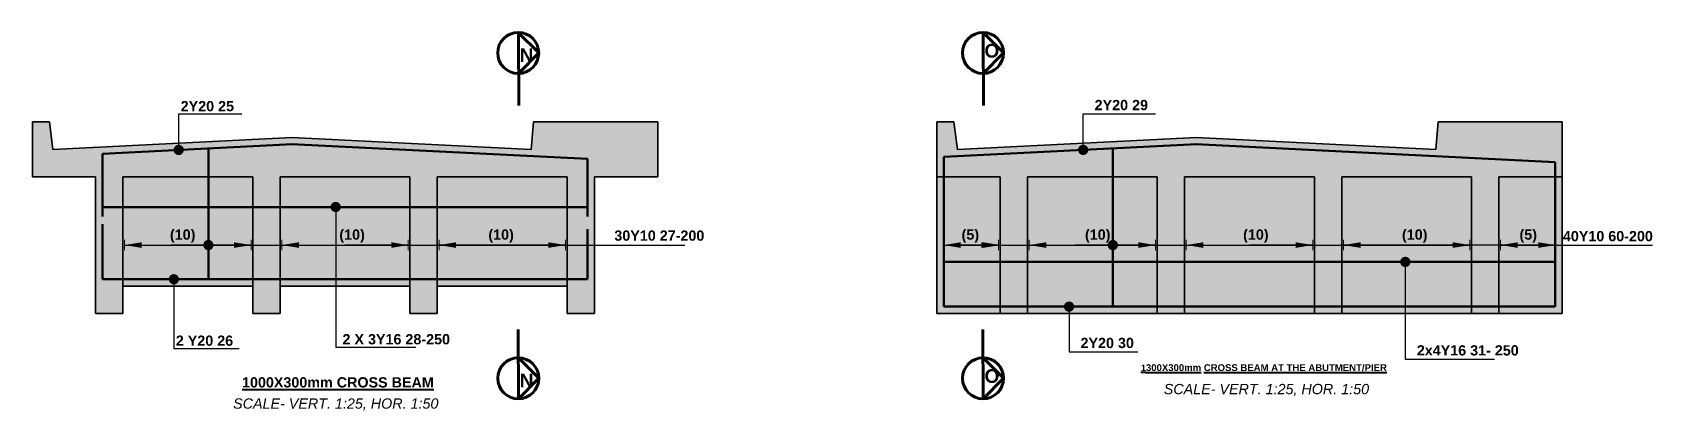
# Model space of a CAD drawing. Header units: millimetres. Extents: x -1307360 to -9241, y 140559 to 432424.
# Drawn here: x -1278569 to -1254860, y 187337 to 192867 of the extents above; entities that cross this region are included whole.
import ezdxf

# ---------------------------------------------------------------- set-up
doc = ezdxf.new("R2010")
doc.units = ezdxf.units.MM
doc.header["$MEASUREMENT"] = 0
for name, color, linetype, lineweight in [('BORDER', 3, 'Continuous', 60), ('dimension', 252, 'Continuous', 20), ('lettering', 120, 'Continuous', 25), ('outline', 3, 'Continuous', 35), ('reinforcement', 6, 'Continuous', 50), ('titles', 2, 'Continuous', 40)]:
    doc.layers.add(name, color=color, linetype=linetype, lineweight=lineweight)
doc.styles.add('ARIAL', font='arial.ttf')
doc.dimstyles.new('Dimstyle_100', dxfattribs={"dimtxt": 250, "dimasz": 250, "dimexe": 66, "dimexo": 50, "dimgap": 50, "dimtad": 1, "dimdec": 0, "dimzin": 0, "dimdsep": 46, "dimtxsty": 'ARIAL', "dimcen": 0.09, "dimclrd": 256, "dimclre": 256, "dimclrt": 1, "dimadec": 0, "dimazin": 0, "dimtfac": 1, "dimtdec": 0, "dimtmove": 2, "dimatfit": 3, "dimfxl": 1, "dimtolj": 1, "dimtzin": 0, "dimarcsym": 0})
doc.dimstyles.new('Dimstyle_50', dxfattribs={"dimtxt": 125, "dimasz": 125, "dimexe": 33, "dimexo": 25, "dimgap": 33, "dimtad": 1, "dimdec": 0, "dimzin": 0, "dimdsep": 46, "dimtxsty": 'ARIAL', "dimcen": 0.09, "dimclrd": 256, "dimclrt": 1, "dimadec": 0, "dimazin": 0, "dimtfac": 1, "dimtdec": 0, "dimtmove": 2, "dimatfit": 3, "dimldrblk": 'DOT', "dimfxl": 33, "dimtolj": 1, "dimtzin": 0, "dimarcsym": 0})

msp = doc.modelspace()

# ---------------------------------------------------------------- texts
at = {"layer": 'lettering', "attachment_point": 1, "style": 'ARIAL'}
for s, insert, char_height, width in [('{\\fArial|b1|i0|c0|p34;N}', (-1271438.7, 192634.6), 200, 253.803), ('{\\fArial|b1|i0|c0|p34;O}', (-1264637.7, 192699.2), 200, 253.803), ('\\pt2500;{\\fArial|b1|i0|c0|p34;2Y20 25}', (-1276399, 191864.1), 150, 2505), ('\\pt2500;{\\fArial|b1|i0|c0|p34;2Y20 29 }', (-1263024.9, 191880), 150, 2505), ('\\pt2500;{\\fArial|b1|i0|c0|p34;(10)}', (-1276556.2, 189985.9), 150, 467.787), ('\\pt2500;{\\fArial|b1|i0|c0|p34;(10)}', (-1274076.9, 189985.9), 150, 467.787), ('\\pt2500;{\\fArial|b1|i0|c0|p34;(10)}', (-1271896.6, 189985.9), 150, 467.787), ('\\pt2500;{\\fArial|b1|i0|c0|p34;30Y10 27-200}', (-1270053, 189970.9), 150, 1523.17), ('\\pt2500;{\\fArial|b1|i0|c0|p34;(5)}', (-1264972.1, 189985.9), 150, 467.787), ('\\pt2500;{\\fArial|b1|i0|c0|p34;(10)}', (-1263166.3, 189985.9), 150, 467.787), ('\\pt2500;{\\fArial|b1|i0|c0|p34;(10)}', (-1260852.3, 189985.9), 150, 467.787), ('\\pt2500;{\\fArial|b1|i0|c0|p34;(10)}', (-1258527.6, 189985.9), 150, 467.787), ('\\pt2500;{\\fArial|b1|i0|c0|p34;(5)}', (-1256808, 189985.9), 150, 467.787), ('\\pt2500;{\\fArial|b1|i0|c0|p34;40Y10 60-200}', (-1256173, 189962.9), 150, 1554.584), ('\\pt2500;{\\fArial|b1|i0|c0|p34;2 Y20 26}', (-1276470.3, 188434.3), 150, 2505), ('\\pt2500;{\\fArial|b1|i0|c0|p34;2 X 3Y16 28-250}', (-1274030.5, 188455.3), 150, 2505), ('\\pt2500;{\\fArial|b1|i0|c0|p34;2Y20 30}', (-1263231.4, 188401), 150, 1317.812), ('\\pt2500;{\\fArial|b1|i0|c0|p34;2x4Y16 31- 250}', (-1258310.6, 188292.7), 150, 1717.652), ('{\\fArial|b1|i0|c0|p34;N}', (-1271437.7, 187877.2), 200, 253.803), ('{\\fArial|b1|i0|c0|p34;O}', (-1264636.7, 187941.8), 200, 253.803)]:
    msp.add_mtext(s, dxfattribs=dict(at, insert=insert, char_height=char_height, width=width))
at = {"layer": 'titles', "char_height": 150, "attachment_point": 1, "style": 'ARIAL'}
for s, insert, width in [('{\\fArial|b1|i0|c0|p34;\\H0.625x;\\L\\C1;1\\H1.067x;300X300mm CROSS BEAM AT THE ABUTMENT/PIER}', (-1262346.8, 188015.2), 3842.847), ('{\\fArial|b1|i0|c0|p34;\\L\\C1;1000X300mm CROSS BEAM}', (-1275501.7, 187825), 2940.843), ('{\\fArial|b0|i1|c0|p34;\\C1;SCALE- VERT. 1:25, HOR. 1:50}', (-1262013.2, 187726.8), 3112.771), ('{\\fArial|b0|i1|c0|p34;\\C1;SCALE- VERT. 1:25, HOR. 1:50}', (-1275631.6, 187515.1), 3200.745)]:
    msp.add_mtext(s, dxfattribs=dict(at, insert=insert, width=width))

# ---------------------------------------------------------------- blocks, each defined once
blk = doc.blocks.new('_Dot')
at = {"color": 0, "linetype": 'ByBlock', "lineweight": -2}
blk.add_line((-0.5, 0), (-1, 0), dxfattribs=at)
at = {"color": 0, "linetype": 'ByBlock', "const_width": 0.5}
blk.add_lwpolyline([(-0.25, 0, 1), (0.25, 0, 1)], format="xyb", close=True, dxfattribs=at)

# ---------------------------------------------------------------- hatches: boundary and pattern name
at = {"layer": 'reinforcement', "true_color": 0xf0f0f0}
h = msp.add_hatch(color=7, dxfattribs=at)
h.paths.add_polyline_path([(-1277643.8, 190757.3), (-1277643.8, 188757.3), (-1277243.8, 188757.3), (-1277243.8, 189257.3), (-1277543.8, 189257.3), (-1277543.8, 191093.3), (-1274773.1, 191231), (-1270443.8, 191016.3), (-1270443.8, 189257.3), (-1270743.8, 189257.3), (-1270743.8, 188757.3), (-1270343.8, 188757.3), (-1270343.8, 190757.3), (-1269418.8, 190757.3), (-1269418.8, 191557.3), (-1271235.4, 191557.3), (-1271268.8, 191157.3), (-1274773.1, 191331.1), (-1278268.8, 191157.3), (-1278318.8, 191557.3), (-1278568.8, 191557.3), (-1278568.8, 190757.3)])
h.paths.add_polyline_path([(-1275343.8, 189157.3), (-1275343.8, 189257.3), (-1277243.8, 189257.3), (-1277243.8, 189157.3)], flags=16)
h.paths.add_polyline_path([(-1275343.8, 188757.3), (-1274943.8, 188757.3), (-1274943.8, 189257.3), (-1275343.8, 189257.3)])
h.paths.add_polyline_path([(-1273043.8, 189157.3), (-1273043.8, 189257.3), (-1274943.8, 189257.3), (-1274943.8, 189157.3)], flags=17)
h.paths.add_polyline_path([(-1272643.8, 189257.3), (-1273043.8, 189257.3), (-1273043.8, 188757.3), (-1272643.8, 188757.3)])
h.paths.add_polyline_path([(-1272643.8, 189257.3), (-1272643.8, 189157.3), (-1270743.8, 189157.3), (-1270743.8, 189257.3)], flags=16)
h = msp.add_hatch(color=7, dxfattribs=at)
h.paths.add_polyline_path([(-1256183.9, 191557.3), (-1258000.5, 191557.3), (-1258033.9, 191157.3), (-1261538.2, 191331.1), (-1265033.9, 191157.3), (-1265083.9, 191557.3), (-1265333.9, 191557.3), (-1265333.9, 190757.3), (-1265233.9, 190757.3), (-1265233.9, 191047.3), (-1261538.2, 191231), (-1256283.9, 190970.4), (-1256283.9, 190757.3), (-1256183.9, 190757.3)])
h.paths.add_polyline_path([(-1256183.9, 190757.3), (-1256283.9, 190757.3), (-1256283.9, 188857.3), (-1257108.9, 188857.3), (-1257108.9, 188757.3), (-1256183.9, 188757.3)])
h.paths.add_polyline_path([(-1257108.9, 188857.3), (-1257508.9, 188857.3), (-1257508.9, 188757.3), (-1257108.9, 188757.3)])
h.paths.add_polyline_path([(-1257508.9, 188857.3), (-1259408.9, 188857.3), (-1259408.9, 188757.3), (-1257508.9, 188757.3)])
h.paths.add_polyline_path([(-1259408.9, 188857.3), (-1259808.9, 188857.3), (-1259808.9, 188757.3), (-1259408.9, 188757.3)])
h.paths.add_polyline_path([(-1259808.9, 188857.3), (-1261708.9, 188857.3), (-1261708.9, 188757.3), (-1259808.9, 188757.3)])
h.paths.add_polyline_path([(-1261708.9, 188857.3), (-1262108.9, 188857.3), (-1262108.9, 188757.3), (-1261708.9, 188757.3)])
h.paths.add_polyline_path([(-1262108.9, 188857.3), (-1264008.9, 188857.3), (-1264008.9, 188757.3), (-1262108.9, 188757.3)])
h.paths.add_polyline_path([(-1264008.9, 188857.3), (-1264408.9, 188857.3), (-1264408.9, 188757.3), (-1264008.9, 188757.3)])
h.paths.add_polyline_path([(-1264408.9, 188857.3), (-1265233.9, 188857.3), (-1265233.9, 190757.3), (-1265333.9, 190757.3), (-1265333.9, 188757.3), (-1264408.9, 188757.3)])
h = msp.add_hatch(color=7, dxfattribs=at)
h.paths.add_polyline_path([(-1277543.8, 191093.3), (-1277543.8, 190313.4), (-1277243.8, 190313.4), (-1277243.8, 190757.3), (-1275993.7, 190757.3), (-1275993.7, 191170.3)])
h.paths.add_polyline_path([(-1277243.8, 190313.4), (-1277543.8, 190313.4), (-1277543.8, 189257.3), (-1277243.8, 189257.3)])
h.paths.add_polyline_path([(-1275993.7, 189257.3), (-1275993.7, 189719.8, -0.4142136), (-1276031.2, 189757.3, -0.4142136), (-1275993.7, 189794.8), (-1275993.7, 190313.4), (-1277243.8, 190313.4), (-1277243.8, 189257.3)])
h.paths.add_polyline_path([(-1275343.8, 190313.4), (-1275343.8, 190757.3), (-1275993.7, 190757.3), (-1275993.7, 190313.4)], flags=16)
h.paths.add_polyline_path([(-1275343.8, 190757.3), (-1275343.8, 190313.4), (-1274943.8, 190313.4), (-1274943.8, 190757.3), (-1273043.8, 190757.3), (-1273043.8, 190313.4), (-1272643.8, 190313.4), (-1272643.8, 190757.3), (-1270743.8, 190757.3), (-1270743.8, 190313.4), (-1270443.8, 190313.4), (-1270443.8, 191016.3), (-1274773.1, 191231), (-1275993.7, 191170.3), (-1275993.7, 190757.3)])
h.paths.add_polyline_path([(-1275993.7, 190313.4), (-1275993.7, 189794.8, -0.4142136), (-1275956.2, 189757.3, -0.4142136), (-1275993.7, 189719.8), (-1275993.7, 189257.3), (-1275343.8, 189257.3), (-1275343.8, 190313.4)])
h.paths.add_polyline_path([(-1274943.8, 190313.4), (-1275343.8, 190313.4), (-1275343.8, 189257.3), (-1274943.8, 189257.3)])
h.paths.add_polyline_path([(-1274943.8, 190757.3), (-1274943.8, 190313.4), (-1273043.8, 190313.4), (-1273043.8, 190757.3)], flags=17)
h.paths.add_polyline_path([(-1274943.8, 190313.4), (-1274943.8, 189257.3), (-1273043.8, 189257.3), (-1273043.8, 190313.4)])
h.paths.add_polyline_path([(-1272643.8, 190313.4), (-1273043.8, 190313.4), (-1273043.8, 189257.3), (-1272643.8, 189257.3)])
h.paths.add_polyline_path([(-1270743.8, 190313.4), (-1270743.8, 190757.3), (-1272643.8, 190757.3), (-1272643.8, 190313.4)], flags=16)
h.paths.add_polyline_path([(-1272643.8, 190313.4), (-1272643.8, 189257.3), (-1270743.8, 189257.3), (-1270743.8, 190313.4)])
h.paths.add_polyline_path([(-1270743.8, 189257.3), (-1270443.8, 189257.3), (-1270443.8, 190313.4), (-1270743.8, 190313.4)])
h.paths.add_polyline_path([(-1276593.7, 190023.4), (-1276167.9, 190023.4), (-1276167.9, 189751.8), (-1276593.7, 189751.8)], flags=24)
h.paths.add_polyline_path([(-1274114.4, 190023.4), (-1273688.5, 190023.4), (-1273688.5, 189751.8), (-1274114.4, 189751.8)], flags=24)
h.paths.add_polyline_path([(-1271934.1, 190023.4), (-1271508.2, 190023.4), (-1271508.2, 189751.8), (-1271934.1, 189751.8)], flags=24)
h = msp.add_hatch(color=7, dxfattribs=at)
h.paths.add_polyline_path([(-1265233.9, 189511.2), (-1264408.9, 189511.2), (-1264408.9, 190757.3), (-1265233.9, 190757.3)], flags=17)
h.paths.add_polyline_path([(-1265233.9, 189511.2), (-1265233.9, 188857.3), (-1264408.9, 188857.3), (-1264408.9, 189511.2)])
h.paths.add_polyline_path([(-1264408.9, 190757.3), (-1264408.9, 189511.2), (-1264008.9, 189511.2), (-1264008.9, 190757.3), (-1262758.8, 190757.3), (-1262758.8, 191170.3), (-1265233.9, 191047.3), (-1265233.9, 190757.3)])
h.paths.add_polyline_path([(-1264008.9, 189511.2), (-1264408.9, 189511.2), (-1264408.9, 188857.3), (-1264008.9, 188857.3)])
h.paths.add_polyline_path([(-1264008.9, 189511.2), (-1264008.9, 188857.3), (-1262758.8, 188857.3), (-1262758.8, 189511.2)])
h.paths.add_polyline_path([(-1264008.9, 190757.3), (-1264008.9, 189511.2), (-1262758.8, 189511.2), (-1262758.8, 189719.8, -0.4142136), (-1262796.3, 189757.3, -0.4142136), (-1262758.8, 189794.8), (-1262758.8, 190757.3)])
h.paths.add_polyline_path([(-1262108.9, 190757.3), (-1262758.8, 190757.3), (-1262758.8, 189794.8, -0.4142136), (-1262721.3, 189757.3, -0.4142136), (-1262758.8, 189719.8), (-1262758.8, 189511.2), (-1262108.9, 189511.2)])
h.paths.add_polyline_path([(-1262108.9, 190757.3), (-1262108.9, 189511.2), (-1261708.9, 189511.2), (-1261708.9, 190757.3), (-1259808.9, 190757.3), (-1259808.9, 189511.2), (-1259408.9, 189511.2), (-1259408.9, 190757.3), (-1257508.9, 190757.3), (-1257508.9, 189511.2), (-1257108.9, 189511.2), (-1257108.9, 190757.3), (-1256283.9, 190757.3), (-1256283.9, 190970.4), (-1261538.2, 191231), (-1262758.8, 191170.3), (-1262758.8, 190757.3)])
h.paths.add_polyline_path([(-1262758.8, 188857.3), (-1262108.9, 188857.3), (-1262108.9, 189511.2), (-1262758.8, 189511.2)])
h.paths.add_polyline_path([(-1262108.9, 188857.3), (-1261708.9, 188857.3), (-1261708.9, 189511.2), (-1262108.9, 189511.2)])
h.paths.add_polyline_path([(-1259808.9, 188857.3), (-1259808.9, 189511.2), (-1261708.9, 189511.2), (-1261708.9, 188857.3)])
h.paths.add_polyline_path([(-1261708.9, 190757.3), (-1261708.9, 189511.2), (-1259808.9, 189511.2), (-1259808.9, 190757.3)], flags=16)
h.paths.add_polyline_path([(-1259808.9, 188857.3), (-1259408.9, 188857.3), (-1259408.9, 189511.2), (-1259808.9, 189511.2)])
h.paths.add_polyline_path([(-1257508.9, 188857.3), (-1257508.9, 189511.2), (-1259408.9, 189511.2), (-1259408.9, 188857.3)])
h.paths.add_polyline_path([(-1257108.9, 189511.2), (-1257508.9, 189511.2), (-1257508.9, 188857.3), (-1257108.9, 188857.3)])
h.paths.add_polyline_path([(-1256283.9, 188857.3), (-1256283.9, 189511.2), (-1257108.9, 189511.2), (-1257108.9, 188857.3)])
h.paths.add_polyline_path([(-1257108.9, 189511.2), (-1256283.9, 189511.2), (-1256283.9, 190757.3), (-1257108.9, 190757.3)], flags=17)
h.paths.add_polyline_path([(-1259408.9, 190757.3), (-1259408.9, 189511.2), (-1257508.9, 189511.2), (-1257508.9, 190757.3)], flags=17)
h.paths.add_polyline_path([(-1265009.6, 190023.4), (-1264700.3, 190023.4), (-1264700.3, 189751.8), (-1265009.6, 189751.8)], flags=24)
h.paths.add_polyline_path([(-1263203.8, 190023.4), (-1262777.9, 190023.4), (-1262777.9, 189751.8), (-1263203.8, 189751.8)], flags=24)
h.paths.add_polyline_path([(-1260889.8, 190023.4), (-1260463.9, 190023.4), (-1260463.9, 189751.8), (-1260889.8, 189751.8)], flags=8)
h.paths.add_polyline_path([(-1256845.5, 190023.4), (-1256536.2, 190023.4), (-1256536.2, 189751.8), (-1256845.5, 189751.8)], flags=24)
h.paths.add_polyline_path([(-1258565.1, 190023.4), (-1258139.3, 190023.4), (-1258139.3, 189751.8), (-1258565.1, 189751.8)], flags=24)
msp.add_hatch(color=7, dxfattribs=at).paths.add_polyline_path([(-1277243.8, 190757.3), (-1277243.8, 190313.4), (-1275993.7, 190313.4), (-1275993.7, 190757.3)])

# ---------------------------------------------------------------- linework, layer by layer
at = {"layer": 'BORDER'}
for p, q in [((-1271452.8, 191799), (-1271457.3, 192866.9)), ((-1264651.8, 191799), (-1264656.2, 192866.9)), ((-1271457.6, 187509.5), (-1271459.9, 188521.9)), ((-1264656.5, 187509.5), (-1264658.9, 188521.9))]:
    msp.add_line(p, q, dxfattribs=at)
for points in [[(-1271459, 192866.9), (-1271159.9, 192566.9), (-1271456.5, 192266.9)], [(-1264658, 192866.9), (-1264358.9, 192566.9), (-1264655.5, 192266.9)], [(-1271458, 188109.5), (-1271158.9, 187809.5), (-1271455.5, 187509.5)], [(-1264656.9, 188109.5), (-1264357.9, 187809.5), (-1264654.4, 187509.5)]]:
    msp.add_lwpolyline(points, dxfattribs=at)
for centre in [(-1271459.9, 192566.9), (-1264658.9, 192566.9), (-1271458.9, 187809.5), (-1264657.9, 187809.5)]:
    msp.add_circle(centre, 300, dxfattribs=at)
at = {"layer": 'dimension'}
for p, q in [((-1277218.8, 189682.3), (-1277218.8, 189832.3)), ((-1275368.8, 189682.3), (-1275368.8, 189832.3)), ((-1274918.8, 189682.3), (-1274918.8, 189832.3)), ((-1273068.8, 189682.3), (-1273068.8, 189832.3)), ((-1272618.8, 189682.3), (-1272618.8, 189832.3)), ((-1270768.8, 189682.3), (-1270768.8, 189832.3)), ((-1265233.9, 189682.3), (-1265233.9, 189832.3)), ((-1264433.9, 189682.3), (-1264433.9, 189832.3)), ((-1263983.9, 189682.3), (-1263983.9, 189832.3)), ((-1262133.9, 189682.3), (-1262133.9, 189832.3)), ((-1261683.9, 189682.3), (-1261683.9, 189832.3)), ((-1259833.9, 189682.3), (-1259833.9, 189832.3)), ((-1259383.9, 189682.3), (-1259383.9, 189832.3)), ((-1257533.9, 189682.3), (-1257533.9, 189832.3)), ((-1257083.9, 189682.3), (-1257083.9, 189832.3))]:
    msp.add_line(p, q, dxfattribs=at)
at = {"layer": 'outline'}
for p, q in [((-1278568.8, 191557.3), (-1278568.8, 190757.3)), ((-1278318.8, 191557.3), (-1278568.8, 191557.3)), ((-1278318.8, 191557.3), (-1278268.8, 191157.3)), ((-1274768.8, 191331.3), (-1278268.8, 191157.3)), ((-1274773.1, 191331.1), (-1271268.8, 191157.3)), ((-1271235.4, 191557.3), (-1271268.8, 191157.3)), ((-1269418.8, 191557.3), (-1271235.4, 191557.3)), ((-1269418.8, 191557.3), (-1269418.8, 190757.3)), ((-1265083.9, 191557.3), (-1265333.9, 191557.3)), ((-1265333.9, 191557.3), (-1265333.9, 188757.3)), ((-1265083.9, 191557.3), (-1265033.9, 191157.3)), ((-1261533.9, 191331.3), (-1265033.9, 191157.3)), ((-1261538.2, 191331.1), (-1258033.9, 191157.3)), ((-1258000.5, 191557.3), (-1258033.9, 191157.3)), ((-1256183.9, 191557.3), (-1258000.5, 191557.3)), ((-1256183.9, 191557.3), (-1256183.9, 188757.3)), ((-1277643.8, 190757.3), (-1278568.8, 190757.3)), ((-1277643.8, 190757.3), (-1277643.8, 188757.3)), ((-1277243.8, 190757.3), (-1277243.8, 188757.3)), ((-1275343.8, 190757.3), (-1277243.8, 190757.3)), ((-1275343.8, 190757.3), (-1275343.8, 188757.3)), ((-1274943.8, 190757.3), (-1274943.8, 188757.3)), ((-1273043.8, 190757.3), (-1274943.8, 190757.3)), ((-1273043.8, 190757.3), (-1273043.8, 188757.3)), ((-1272643.8, 190757.3), (-1272643.8, 188757.3)), ((-1270743.8, 190757.3), (-1272643.8, 190757.3)), ((-1270743.8, 190757.3), (-1270743.8, 188757.3)), ((-1270343.8, 190757.3), (-1270343.8, 188757.3)), ((-1269418.8, 190757.3), (-1270343.8, 190757.3)), ((-1264408.9, 190757.3), (-1265333.9, 190757.3)), ((-1264408.9, 190757.3), (-1264408.9, 188757.3)), ((-1262108.9, 190757.3), (-1264008.9, 190757.3)), ((-1264008.9, 190757.3), (-1264008.9, 188757.3)), ((-1262108.9, 190757.3), (-1262108.9, 188757.3)), ((-1259808.9, 190757.3), (-1261708.9, 190757.3)), ((-1261708.9, 190757.3), (-1261708.9, 188757.3)), ((-1259808.9, 190757.3), (-1259808.9, 188757.3)), ((-1257508.9, 190757.3), (-1259408.9, 190757.3)), ((-1259408.9, 190757.3), (-1259408.9, 188757.3)), ((-1257508.9, 190757.3), (-1257508.9, 188757.3)), ((-1257108.9, 190757.3), (-1257108.9, 188757.3)), ((-1257108.9, 190757.3), (-1256183.9, 190757.3)), ((-1275343.8, 189157.3), (-1277243.8, 189157.3)), ((-1273043.8, 189157.3), (-1274943.8, 189157.3)), ((-1270743.8, 189157.3), (-1272643.8, 189157.3)), ((-1277243.8, 188757.3), (-1277643.8, 188757.3)), ((-1274943.8, 188757.3), (-1275343.8, 188757.3)), ((-1272643.8, 188757.3), (-1273043.8, 188757.3)), ((-1270343.8, 188757.3), (-1270743.8, 188757.3)), ((-1256183.9, 188757.3), (-1265333.9, 188757.3))]:
    msp.add_line(p, q, dxfattribs=at)
at = {"layer": 'reinforcement'}
for p, q in [((-1274763.8, 191231.5), (-1277543.8, 191093.3)), ((-1277543.8, 191093.3), (-1277543.8, 190175.3)), ((-1275993.7, 189257.3), (-1275993.7, 191182.2)), ((-1274778, 191231.3), (-1270443.8, 191016.3)), ((-1261528.9, 191231.5), (-1265233.9, 191047.3)), ((-1262758.8, 188857.3), (-1262758.8, 191182.2)), ((-1261543.1, 191231.3), (-1256283.9, 190970.4)), ((-1270443.8, 191016.3), (-1270443.8, 190175.3)), ((-1265233.9, 191047.3), (-1265233.9, 190246.4)), ((-1265233.9, 191047.3), (-1265233.9, 188857.3)), ((-1256283.9, 190970.4), (-1256283.9, 190175.3)), ((-1256283.9, 190970.4), (-1256283.9, 188857.3)), ((-1277543.8, 190313.4), (-1270443.8, 190313.4)), ((-1277543.8, 190063.1), (-1277543.8, 189257.3)), ((-1270443.8, 189991), (-1270443.8, 189257.3)), ((-1265233.9, 189775.3), (-1265233.9, 188857.3)), ((-1256283.9, 189775.3), (-1256283.9, 188857.3)), ((-1265233.9, 189511.2), (-1256283.9, 189511.2)), ((-1270443.8, 189257.3), (-1277543.8, 189257.3)), ((-1256283.9, 188857.3), (-1265233.9, 188857.3))]:
    msp.add_line(p, q, dxfattribs=at)
at = {"layer": 'reinforcement', "const_width": 75}
for points in [[(-1276031.2, 189757.3, 1), (-1275956.2, 189757.3, 1)], [(-1262796.3, 189757.3, 1), (-1262721.3, 189757.3, 1)]]:
    msp.add_lwpolyline(points, format="xyb", close=True, dxfattribs=at)

msp.set_redraw_order([(e.dxf.handle, doc.entitydb.next_handle()) for e in msp.query("TEXT MTEXT ATTDEF DIMENSION ARC_DIMENSION")])  # texts and dimensions are drawn at this point

# ---------------------------------------------------------------- leaders
at = {"layer": 'dimension'}
for points, dimstyle, override in [([(-1276427.8, 191148.7), (-1276427.8, 191674.4), (-1275502.2, 191674.4)], 'Dimstyle_50', {"dimasz": 150}), ([(-1263192.9, 191148.7), (-1263192.9, 191674.4), (-1262132.6, 191674.4)], 'Dimstyle_50', {"dimasz": 150}), ([(-1274130.4, 190313.4), (-1274130.4, 188265.6), (-1272958.2, 188265.6)], 'Dimstyle_50', {"dimasz": 150}), ([(-1277218.8, 189757.3), (-1270768.8, 189757.3)], 'Dimstyle_100', {"dimgap": 66, "dimtad": 0}), ([(-1275368.8, 189757.3), (-1276539.1, 189757.3)], 'Dimstyle_100', {"dimgap": 66, "dimtad": 0}), ([(-1274918.8, 189757.3), (-1273890.4, 189757.3)], 'Dimstyle_100', {"dimgap": 66, "dimtad": 0}), ([(-1273068.8, 189757.3), (-1273993.8, 189757.3)], 'Dimstyle_100', {"dimgap": 66, "dimtad": 0}), ([(-1270768.8, 189757.3), (-1272643.8, 189757.3)], 'Dimstyle_100', {"dimgap": 66, "dimtad": 0}), ([(-1272618.8, 189757.3), (-1269020, 189757.3)], 'Dimstyle_100', {"dimgap": 66, "dimtad": 0}), ([(-1265233.9, 189757.3), (-1263953, 189757.3)], 'Dimstyle_100', {"dimgap": 66, "dimtad": 0}), ([(-1264433.9, 189757.3), (-1265163.1, 189757.3)], 'Dimstyle_100', {"dimgap": 66, "dimtad": 0}), ([(-1264408.9, 189757.3), (-1264860.4, 189757.3)], 'Dimstyle_100', {"dimgap": 66, "dimtad": 0}), ([(-1263983.9, 189757.3), (-1257533.9, 189757.3)], 'Dimstyle_100', {"dimgap": 66, "dimtad": 0}), ([(-1262133.9, 189757.3), (-1263304.2, 189757.3)], 'Dimstyle_100', {"dimgap": 66, "dimtad": 0}), ([(-1261683.9, 189757.3), (-1260655.5, 189757.3)], 'Dimstyle_100', {"dimgap": 66, "dimtad": 0}), ([(-1259833.9, 189757.3), (-1260758.9, 189757.3)], 'Dimstyle_100', {"dimgap": 66, "dimtad": 0}), ([(-1257533.9, 189757.3), (-1259408.9, 189757.3)], 'Dimstyle_100', {"dimgap": 66, "dimtad": 0}), ([(-1259383.9, 189757.3), (-1258579, 189757.3)], 'Dimstyle_100', {"dimgap": 66, "dimtad": 0}), ([(-1256283.9, 189757.3), (-1258308, 189757.3)], 'Dimstyle_100', {"dimgap": 66, "dimtad": 0}), ([(-1257083.9, 189757.3), (-1254860.4, 189757.3)], 'Dimstyle_100', {"dimgap": 66, "dimtad": 0}), ([(-1258478.6, 189511.2), (-1258478.6, 188087.1), (-1257172.9, 188087.1)], 'Dimstyle_50', {"dimasz": 150}), ([(-1276499, 189257.3), (-1276499, 188244.7), (-1275543, 188244.7)], 'Dimstyle_50', {"dimasz": 150}), ([(-1263399.4, 188857.3), (-1263399.4, 188195.5), (-1262390.9, 188195.5)], 'Dimstyle_50', {"dimasz": 150})]:
    msp.add_leader(points, dimstyle=dimstyle, override=override, dxfattribs=at)

doc.saveas('drawing.dxf')
